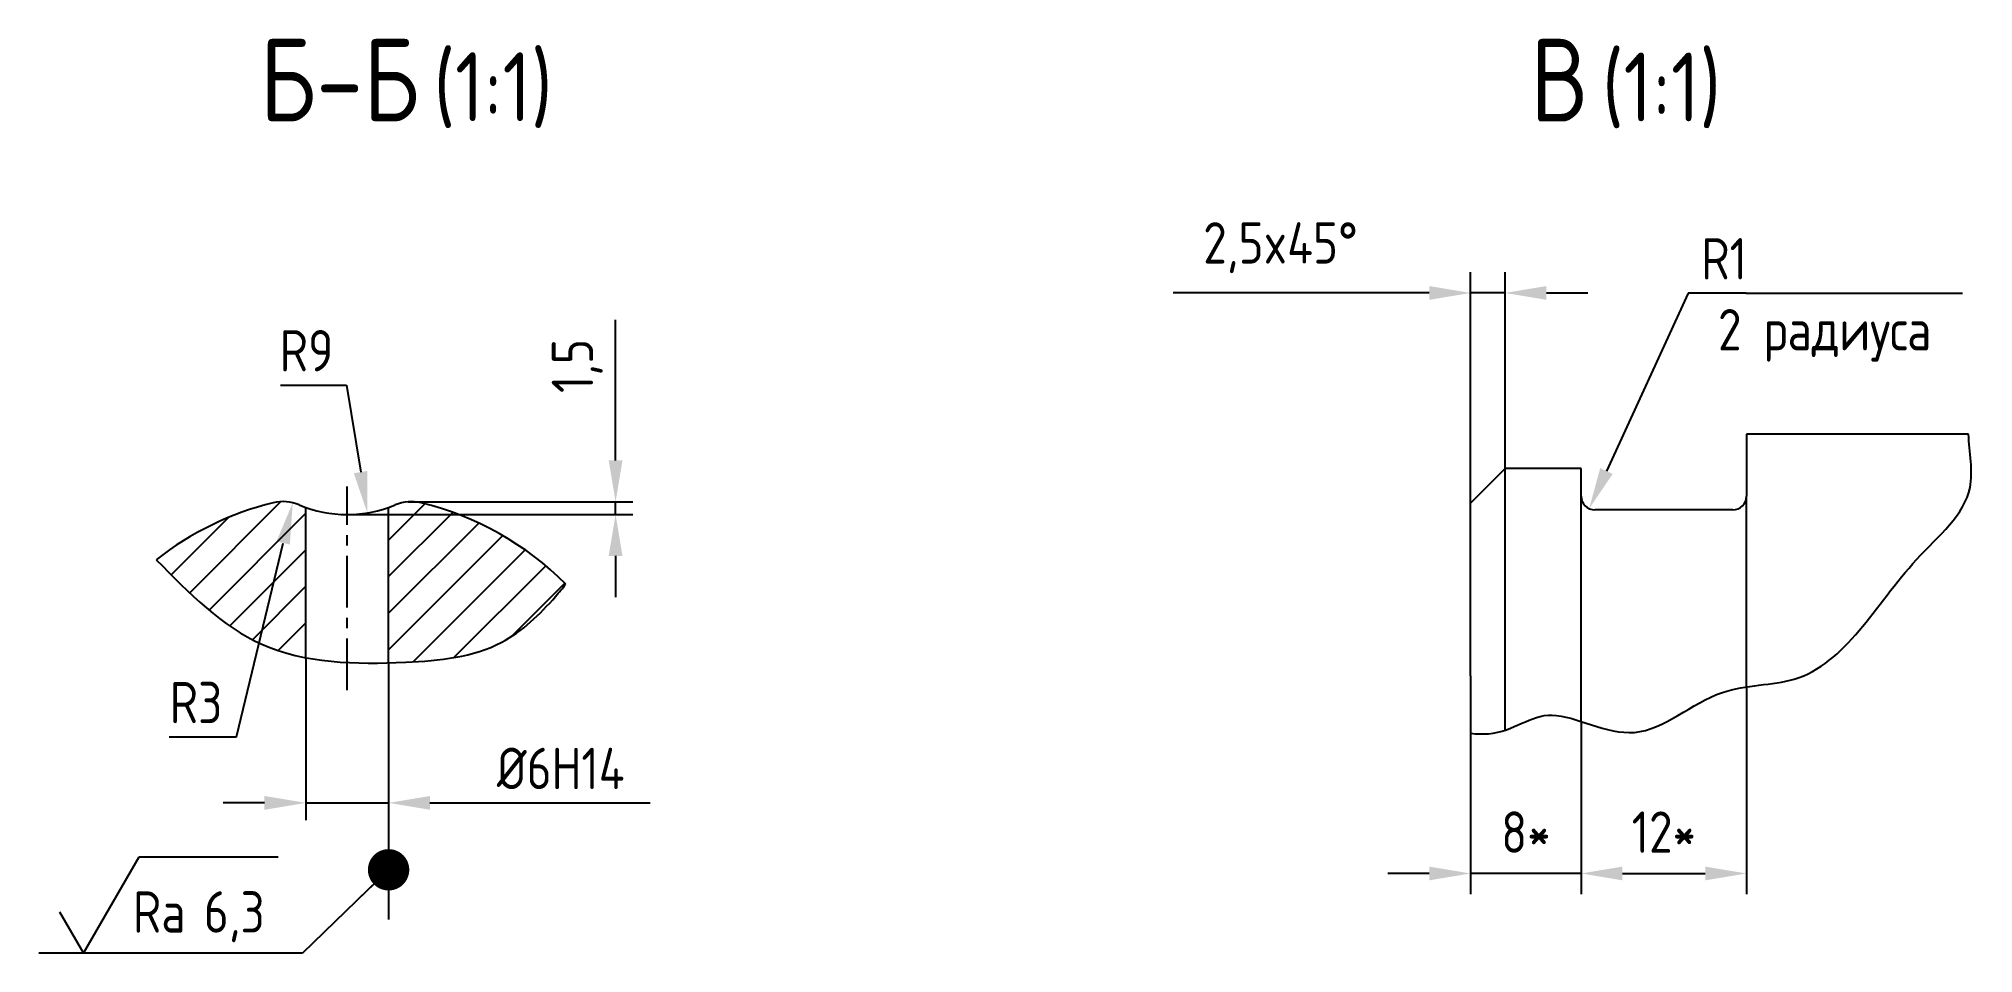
# Model space of a CAD drawing. Header units: millimetres. Extents: x -8691 to -7552, y 71657 to 72350.
# Drawn here: x -8691.3 to -8550.9, y 71715.4 to 71781.8 of the extents above; entities that cross this region are included whole.
import ezdxf
from ezdxf.enums import TextEntityAlignment as Align

# ---------------------------------------------------------------- set-up
doc = ezdxf.new("R2010")
doc.units = ezdxf.units.MM
doc.header["$LTSCALE"] = 3
doc.header["$MEASUREMENT"] = 0
doc.linetypes.add('CENTER', pattern=[2, 1.25, -0.25, 0.25, -0.25])
for name, color, linetype in [('Bord', 1, 'Continuous'), ('CEN', 5, 'CENTER'), ('Cont', 6, 'Continuous'), ('DIM', 7, 'Continuous'), ('HATCH', 2, 'Continuous'), ('Text', 3, 'Continuous'), ('Textb', 6, 'Continuous')]:
    doc.layers.add(name, color=color, linetype=linetype)
doc.styles.add('Style1', font='romans.shx', dxfattribs={"width": 0.8})
doc.dimstyles.new('Lin', dxfattribs={"dimtxt": 3, "dimasz": 3, "dimexe": 1.25, "dimexo": 0, "dimgap": 1, "dimtad": 1, "dimdec": 3, "dimrnd": 0.0005, "dimtxsty": 'Style1', "dimcen": 2.5, "dimclrt": 3, "dimadec": 0, "dimazin": 0, "dimtfac": 1, "dimtdec": 3, "dimtmove": 0, "dimatfit": 3, "dimldrblk": 'DOT', "dimfxl": 1, "dimarcsym": 0})
doc.dimstyles.new('Lin_2_1', dxfattribs={"dimscale": 2, "dimtxt": 3, "dimasz": 3, "dimexe": 1.25, "dimexo": 0, "dimgap": 1, "dimtad": 1, "dimtoh": 1, "dimdec": 0, "dimrnd": 0.0005, "dimtxsty": 'Style1', "dimcen": 2.5, "dimclrt": 3, "dimadec": 0, "dimazin": 0, "dimtfac": 1, "dimtdec": 0, "dimtmove": 0, "dimatfit": 3, "dimldrblk": 'DOT', "dimfxl": 1, "dimarcsym": 0})
doc.dimstyles.new('Rad', dxfattribs={"dimtxt": 3, "dimasz": 3, "dimexe": 1.25, "dimexo": 0, "dimgap": 1, "dimtad": 1, "dimtoh": 1, "dimdec": 3, "dimrnd": 0.0005, "dimtxsty": 'Style1', "dimcen": 2.5, "dimclrt": 3, "dimadec": 0, "dimazin": 0, "dimtfac": 1, "dimtdec": 3, "dimtmove": 0, "dimatfit": 3, "dimfxl": 1, "dimarcsym": 0})
doc.dimstyles.new('RAD0_5', dxfattribs={"dimscale": 0.5, "dimtxt": 3, "dimasz": 3, "dimexe": 1.5, "dimexo": 0, "dimgap": 1.5, "dimtad": 1, "dimrnd": 0.1, "dimdsep": 46, "dimtxsty": 'Style1', "dimcen": 0, "dimclrt": 3, "dimaunit": 1, "dimadec": 0, "dimazin": 0, "dimtfac": 1, "dimtmove": 0, "dimatfit": 3, "dimfxl": 1, "dimtolj": 1, "dimarcsym": 0})

msp = doc.modelspace()

# ---------------------------------------------------------------- texts
at = {"layer": 'Text', "linetype": 'ByBlock', "insert": (-8561.7211, 71760.2439), "char_height": 3, "attachment_point": 5, "style": 'Style1'}
msp.add_mtext('2 радиуса', dxfattribs=at)

# ---------------------------------------------------------------- blocks, each defined once
blk = doc.blocks.new('ZNAK02')
at = {"layer": 'Textb', "style": 'Style1', "width": 0.8}
blk.add_attdef('А-А', text='', height=6, dxfattribs=at).set_placement((13.92, -0.06), align=Align.RIGHT)
blk.add_attdef('SC(1)', (14.94, -0.06), '', height=5, dxfattribs=at)
blk = doc.blocks.new('*D15')
at = {"layer": 'Defpoints', "color": 0, "transparency": 16777216}
for p in [(-8567.39, 71734.74), (-8579.39, 71732.21), (-8567.39, 71721.21)]:
    blk.add_point(p, dxfattribs=at)
at = {"layer": 'DIM', "color": 0, "lineweight": -2, "transparency": 16777216}
for p, q in [((-8567.39, 71734.74), (-8567.39, 71719.71)), ((-8579.39, 71732.21), (-8579.39, 71719.71)), ((-8576.39, 71721.21), (-8570.39, 71721.21))]:
    blk.add_line(p, q, dxfattribs=at)
at = {"layer": 'DIM', "color": 0, "transparency": 16777216}
for points in [[(-8576.39, 71721.71), (-8576.39, 71720.71), (-8579.39, 71721.21)], [(-8570.39, 71721.71), (-8570.39, 71720.71), (-8567.39, 71721.21)]]:
    blk.add_solid(points, dxfattribs=at)
at = {"layer": 'DIM', "color": 3, "transparency": 16777216, "insert": (-8573.39, 71724.21), "char_height": 3, "attachment_point": 5, "style": 'Style1'}
blk.add_mtext('\\A1;12*', dxfattribs=at)
blk = doc.blocks.new('*D16')
at = {"layer": 'Defpoints', "color": 0, "transparency": 16777216}
for p in [(-8587.41, 71731.38), (-8579.39, 71732.21), (-8587.41, 71721.21)]:
    blk.add_point(p, dxfattribs=at)
at = {"layer": 'DIM', "color": 0, "lineweight": -2, "transparency": 16777216}
for p, q in [((-8587.41, 71731.38), (-8587.41, 71719.71)), ((-8579.39, 71732.21), (-8579.39, 71719.71)), ((-8590.41, 71721.21), (-8593.41, 71721.21)), ((-8579.39, 71721.21), (-8587.41, 71721.21)), ((-8576.39, 71721.21), (-8573.39, 71721.21))]:
    blk.add_line(p, q, dxfattribs=at)
at = {"layer": 'DIM', "color": 0, "transparency": 16777216}
for points in [[(-8590.41, 71721.71), (-8590.41, 71720.71), (-8587.41, 71721.21)], [(-8576.39, 71721.71), (-8576.39, 71720.71), (-8579.39, 71721.21)]]:
    blk.add_solid(points, dxfattribs=at)
at = {"layer": 'DIM', "color": 3, "transparency": 16777216, "insert": (-8583.4, 71724.21), "char_height": 3, "attachment_point": 5, "style": 'Style1'}
blk.add_mtext('\\A1;8*', dxfattribs=at)
blk = doc.blocks.new('*D17')
at = {"layer": 'Defpoints', "color": 0, "transparency": 16777216}
for p in [(-8584.91, 71763.32), (-8584.91, 71750.58), (-8587.41, 71748.08)]:
    blk.add_point(p, dxfattribs=at)
at = {"layer": 'DIM', "color": 0, "lineweight": -2, "transparency": 16777216}
for p, q in [((-8587.41, 71748.08), (-8587.41, 71764.82)), ((-8584.91, 71750.58), (-8584.91, 71764.82)), ((-8590.41, 71763.32), (-8608.98, 71763.32)), ((-8584.91, 71763.32), (-8587.41, 71763.32)), ((-8581.91, 71763.32), (-8578.91, 71763.32))]:
    blk.add_line(p, q, dxfattribs=at)
at = {"layer": 'DIM', "color": 0, "transparency": 16777216}
for points in [[(-8590.41, 71763.82), (-8590.41, 71762.82), (-8587.41, 71763.32)], [(-8581.91, 71763.82), (-8581.91, 71762.82), (-8584.91, 71763.32)]]:
    blk.add_solid(points, dxfattribs=at)
at = {"layer": 'DIM', "color": 3, "transparency": 16777216, "insert": (-8601.2, 71766.6), "char_height": 3, "attachment_point": 5, "style": 'Style1'}
blk.add_mtext('\\A1;2,5x45%%d', dxfattribs=at)
blk = doc.blocks.new('*D18')
at = {"layer": 'Defpoints', "color": 0, "transparency": 16777216}
for p in [(-8671.91, 71736.86), (-8665.91, 71736.48), (-8665.91, 71726.33)]:
    blk.add_point(p, dxfattribs=at)
at = {"layer": 'DIM', "color": 0, "lineweight": -2, "transparency": 16777216}
for p, q in [((-8671.91, 71736.86), (-8671.91, 71725.08)), ((-8665.91, 71736.48), (-8665.91, 71725.08)), ((-8674.91, 71726.33), (-8677.91, 71726.33)), ((-8671.91, 71726.33), (-8665.91, 71726.33)), ((-8662.91, 71726.33), (-8646.94, 71726.33))]:
    blk.add_line(p, q, dxfattribs=at)
at = {"layer": 'DIM', "color": 0, "transparency": 16777216}
for points in [[(-8674.91, 71726.83), (-8674.91, 71725.83), (-8671.91, 71726.33)], [(-8662.91, 71726.83), (-8662.91, 71725.83), (-8665.91, 71726.33)]]:
    blk.add_solid(points, dxfattribs=at)
at = {"layer": 'DIM', "color": 3, "transparency": 16777216, "insert": (-8653.42, 71728.83), "char_height": 3, "attachment_point": 5, "style": 'Style1'}
blk.add_mtext('%%c6H14', dxfattribs=at)
blk = doc.blocks.new('_Dot')
at = {"color": 0, "linetype": 'ByBlock', "lineweight": -2}
blk.add_line((-0.5, 0), (-1, 0), dxfattribs=at)
at = {"color": 0, "linetype": 'ByBlock', "const_width": 0.5}
blk.add_lwpolyline([(-0.25, 0, 1), (0.25, 0, 1)], format="xyb", close=True, dxfattribs=at)
blk = doc.blocks.new('*D19')
at = {"layer": 'Defpoints', "color": 0, "transparency": 16777216}
for p in [(-8664.49, 71748.17), (-8668.91, 71747.25), (-8649.44, 71747.25)]:
    blk.add_point(p, dxfattribs=at)
at = {"layer": 'DIM', "color": 0, "lineweight": -2, "transparency": 16777216}
for p, q in [((-8649.44, 71751.17), (-8649.44, 71761.36)), ((-8664.49, 71748.17), (-8648.19, 71748.17)), ((-8649.44, 71747.25), (-8649.44, 71748.17)), ((-8668.91, 71747.25), (-8648.19, 71747.25)), ((-8649.44, 71744.25), (-8649.44, 71741.25))]:
    blk.add_line(p, q, dxfattribs=at)
at = {"layer": 'DIM', "color": 0, "transparency": 16777216}
for points in [[(-8649.94, 71751.17), (-8648.94, 71751.17), (-8649.44, 71748.17)], [(-8649.94, 71744.25), (-8648.94, 71744.25), (-8649.44, 71747.25)]]:
    blk.add_solid(points, dxfattribs=at)
at = {"layer": 'DIM', "color": 3, "transparency": 16777216, "insert": (-8652.22, 71758.02), "char_height": 3, "attachment_point": 5, "rotation": 90, "style": 'Style1'}
blk.add_mtext('1,5', dxfattribs=at)
blk = doc.blocks.new('*D20')
at = {"layer": 'Defpoints', "color": 0, "transparency": 16777216}
for p in [(-8668.91, 71756.25), (-8667.45, 71747.37)]:
    blk.add_point(p, dxfattribs=at)
at = {"layer": 'DIM', "color": 0, "lineweight": -2, "transparency": 16777216}
for p, q in [((-8673.74, 71756.63), (-8668.97, 71756.63)), ((-8668.97, 71756.63), (-8667.93, 71750.33))]:
    blk.add_line(p, q, dxfattribs=at)
at = {"layer": 'DIM', "color": 0, "transparency": 16777216}
blk.add_solid([(-8667.44, 71750.41), (-8668.43, 71750.24), (-8667.45, 71747.37)], dxfattribs=at)
at = {"layer": 'DIM', "color": 3, "transparency": 16777216, "insert": (-8671.86, 71759.13), "char_height": 3, "attachment_point": 5, "style": 'Style1'}
blk.add_mtext('R9', dxfattribs=at)
blk = doc.blocks.new('*D21')
at = {"layer": 'Defpoints', "color": 0, "transparency": 16777216}
for p in [(-8673.56, 71745.18), (-8674.26, 71742.27)]:
    blk.add_point(p, dxfattribs=at)
at = {"layer": 'DIM', "color": 0, "lineweight": -2, "transparency": 16777216}
for p, q in [((-8676.93, 71731.11), (-8673.56, 71745.18)), ((-8681.82, 71731.11), (-8676.93, 71731.11))]:
    blk.add_line(p, q, dxfattribs=at)
at = {"layer": 'DIM', "color": 0, "transparency": 16777216}
blk.add_solid([(-8674.04, 71745.3), (-8673.07, 71745.07), (-8672.86, 71748.1)], dxfattribs=at)
at = {"layer": 'DIM', "color": 3, "transparency": 16777216, "insert": (-8679.88, 71733.61), "char_height": 3, "attachment_point": 5, "style": 'Style1'}
blk.add_mtext('R3', dxfattribs=at)
blk = doc.blocks.new('sherISO_03')
at = {"layer": 'Text'}
blk.add_line((4.04, 7), (14.12, 7), dxfattribs=at)
blk.add_lwpolyline([(-1.73, 3), (0, 0), (4.04, 7)], dxfattribs=at)
at = {"layer": 'Text', "style": 'Style1', "width": 0.8}
blk.add_text('Ra', height=3, dxfattribs=at).set_placement((3.58, 1.5))
blk.add_attdef('6,3', (8.73, 1.5), '', height=3, dxfattribs=at)
blk = doc.blocks.new('*D24')
at = {"layer": 'Defpoints', "color": 0, "transparency": 16777216}
for p in [(-8578.81, 71747.67), (-8578.39, 71748.58)]:
    blk.add_point(p, dxfattribs=at)
at = {"layer": 'DIM', "color": 0, "lineweight": -2, "transparency": 16777216}
for p, q in [((-8571.62, 71763.3), (-8577.55, 71750.4)), ((-8567.42, 71763.3), (-8571.62, 71763.3))]:
    blk.add_line(p, q, dxfattribs=at)
at = {"layer": 'DIM', "color": 0, "transparency": 16777216}
blk.add_solid([(-8578.01, 71750.61), (-8577.1, 71750.19), (-8578.81, 71747.67)], dxfattribs=at)
at = {"layer": 'DIM', "color": 3, "transparency": 16777216, "insert": (-8569.02, 71765.8), "char_height": 3, "attachment_point": 5, "style": 'Style1'}
blk.add_mtext('R1', dxfattribs=at)

# ---------------------------------------------------------------- dimensions: what is measured, and where the dimension line sits
at = {"layer": 'DIM'}
dim = msp.add_linear_dim(base=(-8584.9108, 71763.3174), p1=(-8587.4108, 71748.0792), p2=(-8584.9108, 71750.5792), text='<>x45%%d', dimstyle='RAD0_5', override={"dimscale": 1, "dimtoh": 1, "dimdsep": 44}, dxfattribs=at)
dim.commit()
dim.dimension.update_dxf_attribs({"geometry": '*D17', "text_midpoint": (-8601.1965, 71763.3174), "dimtype": 160})
for center, mpoint, override, picture, middle in [((-8578.3908, 71748.5792), (-8578.8088, 71747.6708), {"dimtmove": 1}, '*D24', (-8571.6179, 71763.2982)), ((-8668.9069, 71756.2466), (-8667.4487, 71747.3656), {"dimtoh": 1, "dimtmove": 1}, '*D20', (-8668.9694, 71756.6273)), ((-8673.5567, 71745.1841), (-8674.2564, 71742.2669), {"dimse1": 1}, '*D21', (-8679.8753, 71731.1094))]:
    dim = msp.add_radius_dim(center=center, mpoint=mpoint, dimstyle='Rad', override=override, dxfattribs=at)
    dim.commit()
    dim.dimension.update_dxf_attribs({"geometry": picture, "text_midpoint": middle, "dimtype": 164})
dim = msp.add_linear_dim(base=(-8649.438, 71747.2466), p1=(-8664.4925, 71748.1749), p2=(-8668.9069, 71747.2466), angle=90, text='1,5', dimstyle='Lin', dxfattribs=at)
dim.commit()
dim.dimension.update_dxf_attribs({"geometry": '*D19', "text_midpoint": (-8649.438, 71758.0177), "dimtype": 160})
dim = msp.add_linear_dim(base=(-8665.9069, 71726.3297), p1=(-8671.9069, 71736.8574), p2=(-8665.9069, 71736.4837), text='%%c<>H14', dimstyle='Lin', dxfattribs=at)
dim.commit()
dim.dimension.update_dxf_attribs({"geometry": '*D18', "text_midpoint": (-8653.4212, 71728.8297)})
for base, p2, picture, middle in [((-8567.3908, 71721.2082), (-8567.3908, 71734.7448), '*D15', (-8573.3908, 71724.2082)), ((-8587.4108, 71721.2082), (-8587.4108, 71731.3757), '*D16', (-8583.4008, 71724.2082))]:
    dim = msp.add_linear_dim(base=base, p1=(-8579.3908, 71732.2052), p2=p2, text='<>*', dimstyle='RAD0_5', override={"dimscale": 1, "dimtoh": 1}, dxfattribs=at)
    dim.commit()
    dim.dimension.update_dxf_attribs({"geometry": picture, "text_midpoint": middle})

# ---------------------------------------------------------------- hatches: boundary and pattern name
at = {"layer": 'HATCH'}
h = msp.add_hatch(dxfattribs=at)
h.set_pattern_fill('ANSI31', color=256, scale=15, style=0)
edge = h.paths.add_edge_path()
edge.add_arc((-8668.9069, 71726.2466), 22.5, 45.16209, 76.204701)
edge.add_arc((-8664.257, 71745.1841), 3, 76.204701, 112.798248)
edge.add_arc((-8668.9069, 71756.2466), 9, 289.471221, 292.798248, ccw=False)
edge.add_line((-8665.9069, 71747.7614), (-8665.9069, 71736.4837))
edge.add_spline(control_points=[(-8665.9069, 71736.4837), (-8665.4922, 71736.4951), (-8662.6127, 71736.6084), (-8658.0044, 71737.0587), (-8654.6213, 71740.2875), (-8653.2878, 71741.9037), (-8653.0421, 71742.2015)], knot_values=[19.14148426, 19.14148426, 19.14148426, 19.14148426, 20.3384839, 27.44760219, 32.58830398, 33.74964968, 33.74964968, 33.74964968, 33.74964968], degree=3, periodic=0)
edge = h.paths.add_edge_path()
edge.add_arc((-8668.9069, 71756.2466), 9, 247.201752, 250.528779, ccw=False)
edge.add_arc((-8673.5567, 71745.1841), 3, 67.201752, 103.795299)
edge.add_arc((-8668.9069, 71726.2466), 22.5, 103.795299, 128.021293)
edge.add_spline(control_points=[(-8682.7659, 71743.9717), (-8680.3827, 71741.5501), (-8677.1685, 71738.284), (-8673.0199, 71737.0698), (-8671.9069, 71736.8574)], knot_values=[0, 0, 0, 0, 9.81743391, 13.24128974, 13.24128974, 13.24128974, 13.24128974], degree=3, periodic=0)
edge.add_line((-8671.9069, 71736.8574), (-8671.9069, 71747.7614))

# ---------------------------------------------------------------- linework, layer by layer
at = {"layer": 'Bord'}
for points, knots in [([(-8587.4108, 71731.3757), (-8586.9637, 71731.3268), (-8584.4544, 71731.2545), (-8581.9673, 71734.0032), (-8575.1744, 71729.7969), (-8569.9381, 71735.0489), (-8561.0694, 71734.6113), (-8557.0155, 71742.9004), (-8550.4711, 71748.081), (-8551.2171, 71751.7686), (-8551.2914, 71753.0792)], [3.74626144, 3.74626144, 3.74626144, 3.74626144, 5.11492774, 11.44309787, 18.03559715, 25.03798907, 30.34274944, 42.7714697, 49.26054886, 53.10242449, 53.10242449, 53.10242449, 53.10242449]), ([(-8682.7659, 71743.9717), (-8680.3827, 71741.5501), (-8675.4457, 71736.5334), (-8665.808, 71736.2962), (-8658.0044, 71737.0587), (-8654.6213, 71740.2875), (-8653.2878, 71741.9037), (-8653.0421, 71742.2015)], [0, 0, 0, 0, 9.81743391, 20.3384839, 27.44760219, 32.58830398, 33.74964968, 33.74964968, 33.74964968, 33.74964968])]:
    msp.add_open_spline(points, degree=3, knots=knots, dxfattribs=at)
at = {"layer": 'CEN'}
msp.add_line((-8668.9069, 71734.5033), (-8668.9069, 71749.2783), dxfattribs=at)
at = {"layer": 'Cont'}
for p, q in [((-8551.2914, 71753.0792), (-8567.3908, 71753.0792)), ((-8567.3908, 71753.0792), (-8567.3908, 71748.5792)), ((-8584.9108, 71750.5792), (-8587.4108, 71748.0792)), ((-8579.3908, 71750.5792), (-8584.9108, 71750.5792)), ((-8584.9108, 71731.5415), (-8584.9108, 71750.5792)), ((-8579.3908, 71748.5792), (-8579.3908, 71750.5792)), ((-8671.9069, 71736.8574), (-8671.9069, 71747.7614)), ((-8665.9069, 71736.4837), (-8665.9069, 71747.7614)), ((-8587.4108, 71735.5403), (-8587.4108, 71748.0792)), ((-8579.3908, 71732.2052), (-8579.3908, 71748.5792)), ((-8567.3908, 71734.7448), (-8567.3908, 71748.5792)), ((-8568.3908, 71747.5792), (-8578.3908, 71747.5792)), ((-8587.4108, 71735.5403), (-8587.4108, 71731.3757))]:
    msp.add_line(p, q, dxfattribs=at)
for centre, radius, start, end in [((-8668.9069, 71726.2466), 22.5, 103.795299, 128.021293), ((-8673.5567, 71745.1841), 3, 67.201752, 103.795299), ((-8668.9069, 71756.2466), 9, 247.201752, 292.798248), ((-8664.257, 71745.1841), 3, 76.204701, 112.798248), ((-8668.9069, 71726.2466), 22.5, 45.16209, 76.204701), ((-8578.3908, 71748.5792), 1, 180, 270), ((-8568.3908, 71748.5792), 1, 270, 0)]:
    msp.add_arc(centre, radius, start, end, dxfattribs=at)
at = {"layer": 'Defpoints', "color": 0, "linetype": 'ByBlock'}
for p in [(-8567.3908, 71753.0792), (-8579.3908, 71750.5792)]:
    msp.add_point(p, dxfattribs=at)
at = {"layer": 'DIM'}
for p, q in [((-8567.4179, 71763.2982), (-8551.714, 71763.2982)), ((-8665.9069, 71725.0797), (-8665.9069, 71717.8727))]:
    msp.add_line(p, q, dxfattribs=at)

# ---------------------------------------------------------------- block references
at = {"layer": 'Cont'}
msp.add_blockref('ZNAK02', (-8592.8105, 71775.816), dxfattribs=at).add_auto_attribs({'А-А': 'В', 'SC(1)': '(1:1)'})
at = {"layer": 'DIM'}
for name, p, values in [('ZNAK02', (-8677.5824, 71775.8339), {'А-А': 'Б-Б', 'SC(1)': '(1:1)'}), ('sherISO_03', (-8688.0427, 71715.4196), {'6,3': '6,3'})]:
    msp.add_blockref(name, p, dxfattribs=at).add_auto_attribs(values)

msp.set_redraw_order([(e.dxf.handle, doc.entitydb.next_handle()) for e in msp.query("TEXT MTEXT ATTDEF DIMENSION ARC_DIMENSION")])  # texts and dimensions are drawn at this point

# ---------------------------------------------------------------- leaders
at = {"layer": 'DIM', "annotation_type": 0, "has_hookline": 1, "hookline_direction": 1}
msp.add_leader([(-8665.9069, 71721.4762), (-8672.154, 71715.4196), (-8689.2912, 71715.4196)], dimstyle='Lin_2_1', override={"dimscale": 1, "dimarcsym": 1}, dxfattribs=at)

doc.saveas('drawing.dxf')
